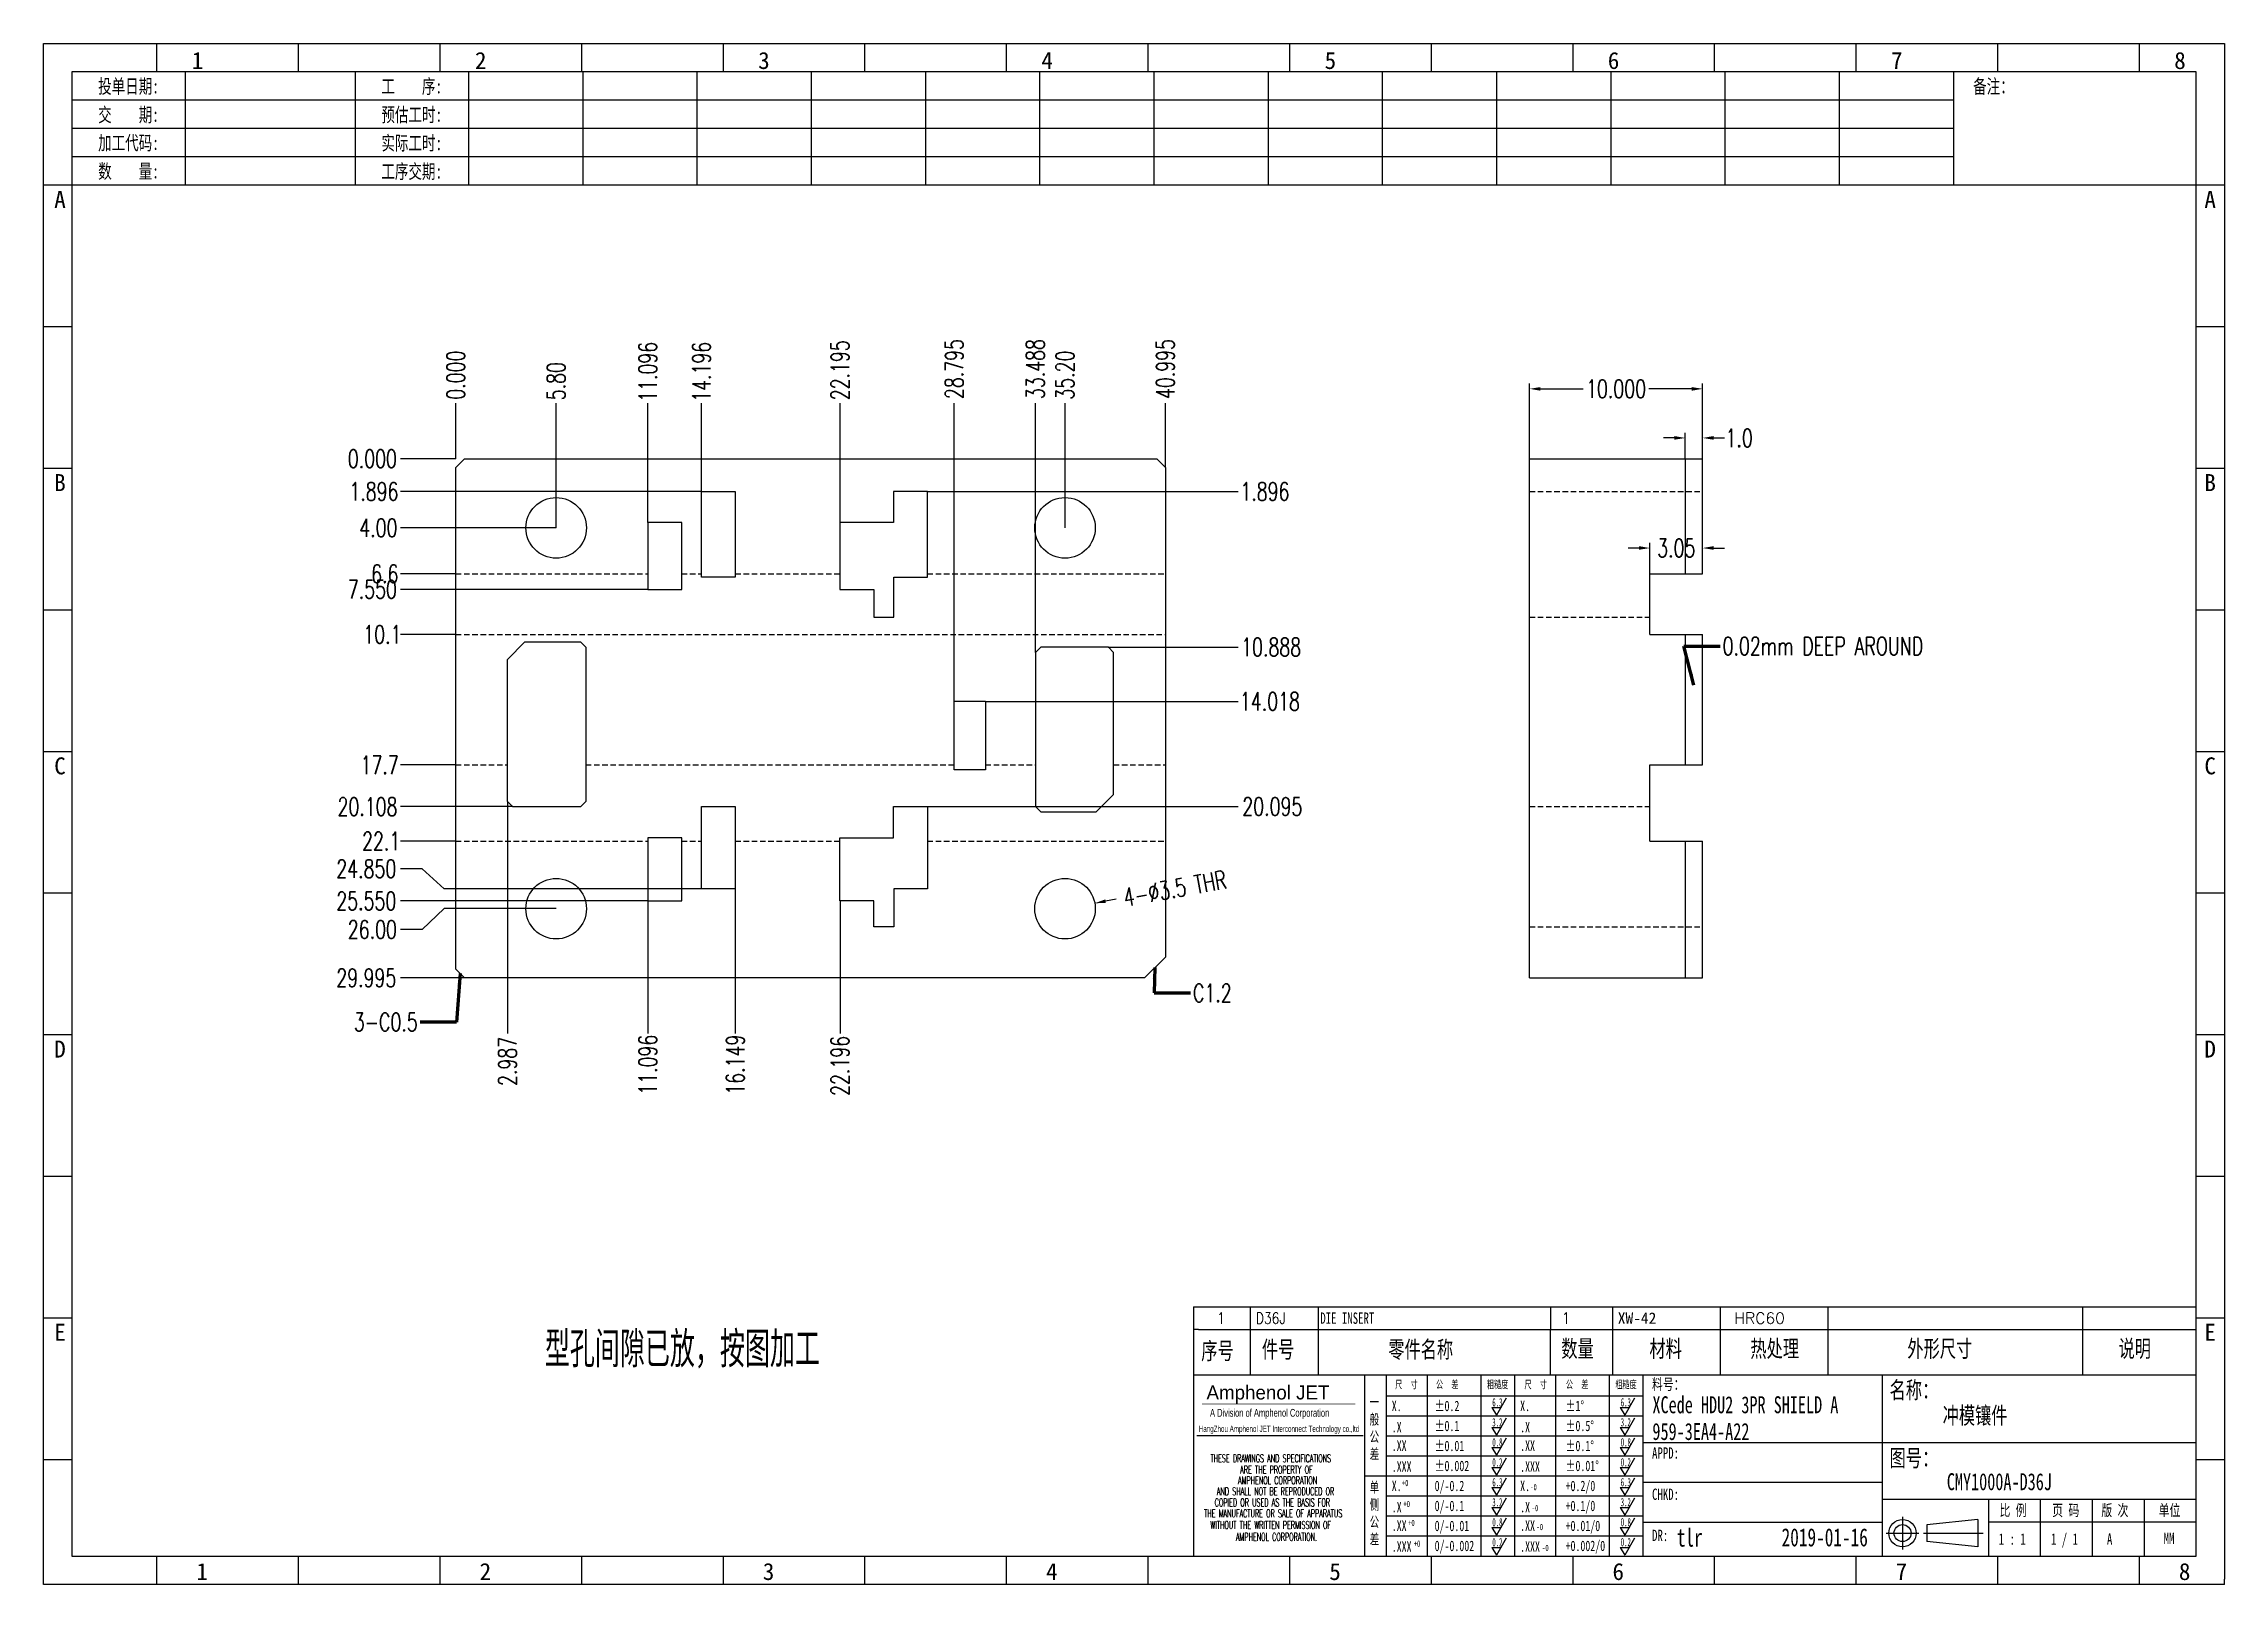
# Model space of a CAD drawing. Header units: millimetres. Extents: x -2852 to 5627, y -2271 to 1849.
# Drawn here: x -778.4 to -652.4, y -1017.1 to -928.1 of the extents above; entities that cross this region are included whole.
import ezdxf
from ezdxf.enums import TextEntityAlignment as Align

# ---------------------------------------------------------------- set-up
doc = ezdxf.new("R2010")
doc.units = ezdxf.units.MM
doc.header["$PDSIZE"] = 3
doc.linetypes.add('DASHED2', pattern=[9.525, 6.35, -3.175])
for name, color, linetype in [('1', 7, 'Continuous'), ('11', 4, 'DASHED2'), ('41', 1, 'Continuous')]:
    doc.layers.add(name, color=color, linetype=linetype)
doc.styles.add('CH', font='仿宋_GB2312_0.ttf')
doc.styles.add('jet01', font='simplex.shx', dxfattribs={"width": 0.7, "bigfont": 'hztxt.shx'})
doc.styles.add('jet02', font='simplex.shx', dxfattribs={"width": 0.7})
doc.styles.add('SIMPLEX', font='SIMPLEX')
doc.styles.get("Standard").update_dxf_attribs({"font": '仿宋_GB2312_0.ttf', "width": 0.7})
doc.styles.add('TEXTSTYLE_1', font='TRIUMB.TTF')
doc.styles.add('TEXTSTYLE_2', font='TRIUM.TTF')
doc.styles.add('tk', font='', dxfattribs={"width": 0.7})
doc.styles.add('tk 2', font='仿宋_GB2312_0.ttf', dxfattribs={"width": 0.65})
doc.styles.add('tk 4', font='simplex.shx', dxfattribs={"width": 0.65, "bigfont": 'bigfont.shx'})
doc.styles.get('tk').set_extended_font_data('NSimSun')
doc.dimstyles.new('jet02', dxfattribs={"dimtxt": 3.5, "dimasz": 2.1, "dimexe": 1, "dimexo": 0, "dimgap": 0.5, "dimtad": 0, "dimtoh": 1, "dimdec": 3, "dimzin": 9, "dimdsep": 46, "dimtxsty": 'jet02', "dimcen": 0, "dimclrt": 256, "dimazin": 2, "dimtfac": 1, "dimtdec": 3, "dimtofl": 0, "dimtmove": 0, "dimatfit": 1, "dimfxl": 0, "dimarcsym": 0})

msp = doc.modelspace()

# ---------------------------------------------------------------- texts
at = {"layer": '1', "ltscale": 0.05, "style": 'jet01', "width": 0.7}
msp.add_text('型孔间隙已放，按图加工', height=2.064003, dxfattribs=at).set_placement((-749.4102, -1004.5527))
at = {"layer": '41', "ltscale": 0.05, "char_height": 1.05, "style": 'jet02'}
for s, insert, attachment_point in [('0.02mm DEEP AROUND', (-681.36, -962.8848), 4), ('C1.2', (-711.9648, -982.9252), 4), ('3-C0.5', (-756.7582, -984.6072), 6)]:
    msp.add_mtext(s, dxfattribs=dict(at, insert=insert, attachment_point=attachment_point))

# ---------------------------------------------------------------- blocks, each defined once
blk = doc.blocks.new('A3-N')
at = {"layer": '1', "color": 1}
for p, q in [((0, 0), (0, 296.73)), ((0, 296.73), (420, 296.73)), ((21.82, 291.27), (21.82, 296.73)), ((49.09, 291.27), (49.09, 296.73)), ((76.36, 291.27), (76.36, 296.73)), ((103.64, 291.27), (103.64, 296.73)), ((103.64, 291.27), (103.64, 296.73)), ((103.64, 291.27), (103.64, 296.73)), ((130.91, 291.27), (130.91, 296.73)), ((158.18, 291.27), (158.18, 296.73)), ((185.45, 291.27), (185.45, 296.73)), ((212.73, 291.27), (212.73, 296.73)), ((240, 291.27), (240, 296.73)), ((267.27, 291.27), (267.27, 296.73)), ((294.55, 291.27), (294.55, 296.73)), ((321.82, 291.27), (321.82, 296.73)), ((349.09, 291.27), (349.09, 296.73)), ((376.36, 291.27), (376.36, 296.73)), ((403.64, 291.27), (403.64, 296.73)), ((420, 296.73), (420, 1)), ((5.45, 269.45), (0, 269.45)), ((420, 269.45), (414.55, 269.45)), ((5.45, 242.18), (0, 242.18)), ((420, 242.18), (414.55, 242.18)), ((5.45, 214.91), (0, 214.91)), ((420, 214.91), (414.55, 214.91)), ((5.45, 187.64), (0, 187.64)), ((420, 187.64), (414.55, 187.64)), ((5.45, 160.36), (0, 160.36)), ((420, 160.36), (414.55, 160.36)), ((5.45, 133.09), (0, 133.09)), ((420, 133.09), (414.55, 133.09)), ((5.45, 105.82), (0, 105.82)), ((420, 105.82), (414.55, 105.82)), ((5.45, 78.55), (0, 78.55)), ((420, 78.55), (414.55, 78.55)), ((5.45, 51.27), (0, 51.27)), ((420, 51.27), (414.55, 51.27)), ((222.45, 49.09), (221.45, 49.09)), ((221.45, 49.09), (221.45, 40.36)), ((222.45, 49.09), (414.55, 49.09)), ((232.36, 49.09), (232.36, 40.36)), ((245.45, 49.09), (245.45, 40.36)), ((290.18, 49.09), (290.18, 40.36)), ((302.18, 49.09), (302.18, 40.36)), ((322.91, 49.09), (322.91, 40.36)), ((343.64, 49.09), (343.64, 40.36)), ((392.73, 40.36), (392.73, 49.09)), ((258.55, 40.36), (258.55, 5.44)), ((266.45, 40.36), (266.45, 5.44)), ((276.78, 40.36), (276.78, 5.45)), ((291.18, 40.36), (291.18, 5.45)), ((301.51, 40.37), (301.51, 5.46)), ((308.01, 40.36), (308.01, 5.45)), ((354.09, 40.36), (354.09, 5.45)), ((308.01, 32.39), (258.55, 32.39)), ((308.01, 28.54), (258.55, 28.54)), ((414.55, 27.27), (308.01, 27.27)), ((5.45, 24), (0, 24)), ((308.01, 24.69), (258.55, 24.69)), ((420, 24), (414.55, 24)), ((308.01, 16.99), (258.55, 16.99)), ((354.09, 19.63), (308.01, 19.63)), ((308.01, 13.14), (258.55, 13.14)), ((414.55, 16.36), (354.09, 16.36)), ((374.55, 16.36), (374.55, 5.45)), ((384.55, 16.36), (384.55, 5.45)), ((394.55, 16.36), (394.55, 5.45)), ((404.55, 16.36), (404.55, 5.45)), ((308.01, 9.29), (258.55, 9.29)), ((308.01, 11.99), (354.09, 11.99)), ((372.51, 12.49), (362.69, 11.5)), ((362.69, 11.5), (362.69, 8.23)), ((372.51, 12.49), (372.51, 7.25)), ((414.55, 12), (374.55, 12)), ((21.82, 0), (21.82, 5.45)), ((49.09, 0), (49.09, 5.45)), ((76.36, 0), (76.36, 5.45)), ((103.64, 0), (103.64, 5.45)), ((130.91, 0), (130.91, 5.45)), ((158.18, 0), (158.18, 5.45)), ((185.45, 0), (185.45, 5.45)), ((212.73, 0), (212.73, 5.45)), ((240, 0), (240, 5.45)), ((267.27, 0), (267.27, 5.45)), ((294.55, 0), (294.55, 5.45)), ((321.82, 0), (321.82, 5.45)), ((349.09, 0), (349.09, 5.45)), ((372.51, 7.25), (362.69, 8.23)), ((376.36, 0), (376.36, 5.45)), ((403.64, 0), (403.64, 5.45)), ((1, 0), (0, 0)), ((420, 0), (1, 0)), ((420, 0), (420, 1))]:
    blk.add_line(p, q, dxfattribs=at)
at = {"layer": '1'}
for p, q in [((414.55, 278.18), (414.55, 284.73)), ((221.45, 40.36), (221.45, 5.45)), ((221.45, 40.36), (414.55, 40.36)), ((221.45, 40.36), (414.55, 40.36)), ((254.41, 40.36), (254.41, 5.45)), ((283.28, 40.36), (283.28, 5.45)), ((308.01, 36.24), (258.55, 36.24)), ((222.08, 28.67), (254.12, 28.67)), ((308.01, 20.84), (254.41, 20.84))]:
    blk.add_line(p, q, dxfattribs=at)
at = {"layer": '1', "color": 1, "ltscale": 0.05}
for p, q in [((278.93, 34.04), (279.79, 32.56)), ((278.93, 34.04), (280.65, 34.04)), ((281.68, 35.84), (279.79, 32.56)), ((303.66, 34.05), (304.52, 32.56)), ((303.66, 34.05), (305.38, 34.05)), ((306.41, 35.84), (304.52, 32.56)), ((278.93, 30.19), (279.79, 28.71)), ((278.93, 30.19), (280.65, 30.19)), ((281.68, 31.99), (279.79, 28.71)), ((303.66, 30.2), (305.38, 30.2)), ((303.66, 30.2), (304.52, 28.71)), ((306.41, 31.99), (304.52, 28.71)), ((278.93, 26.34), (279.79, 24.86)), ((278.93, 26.34), (280.65, 26.34)), ((281.68, 28.14), (279.79, 24.86)), ((303.66, 26.35), (304.52, 24.86)), ((303.66, 26.35), (305.38, 26.35)), ((306.41, 28.14), (304.52, 24.86)), ((278.93, 22.49), (280.65, 22.49)), ((278.93, 22.49), (279.79, 21.01)), ((281.68, 24.29), (279.79, 21.01)), ((303.66, 22.5), (305.38, 22.5)), ((303.66, 22.5), (304.52, 21.01)), ((306.41, 24.29), (304.52, 21.01)), ((278.93, 18.66), (279.79, 17.17)), ((278.93, 18.66), (280.65, 18.66)), ((281.68, 20.45), (279.79, 17.17)), ((303.66, 18.66), (304.52, 17.18)), ((303.66, 18.66), (305.38, 18.66)), ((306.41, 20.46), (304.52, 17.18)), ((278.93, 14.81), (280.65, 14.81)), ((278.93, 14.81), (279.79, 13.32)), ((281.68, 16.6), (279.79, 13.32)), ((281.68, 12.75), (279.79, 9.47)), ((303.66, 14.81), (305.38, 14.81)), ((303.66, 14.81), (304.52, 13.33)), ((306.41, 16.61), (304.52, 13.33)), ((306.41, 12.76), (304.52, 9.48)), ((278.93, 10.96), (279.79, 9.47)), ((278.93, 10.96), (280.65, 10.96)), ((281.68, 8.9), (279.79, 5.62)), ((303.66, 10.96), (304.52, 9.48)), ((303.66, 10.96), (305.38, 10.96)), ((306.41, 8.91), (304.52, 5.63)), ((278.93, 7.11), (279.79, 5.62)), ((278.93, 7.11), (280.65, 7.11)), ((303.66, 7.11), (305.38, 7.11)), ((303.66, 7.11), (304.52, 5.63))]:
    blk.add_line(p, q, dxfattribs=at)
at = {"layer": '1', "color": 1, "ltscale": 0.1}
for p, q in [((358.01, 13.02), (358.01, 6.71)), ((354.86, 9.87), (361.17, 9.87)), ((362.03, 9.87), (373.54, 9.87))]:
    blk.add_line(p, q, dxfattribs=at)
at = {"layer": '1'}
blk.add_lwpolyline([(221.45, 5.45), (414.55, 5.45), (414.55, 291.27), (5.45, 291.27), (5.45, 5.45), (414.55, 5.45)], dxfattribs=at)
at = {"layer": '1', "color": 7, "linetype": 'Continuous', "const_width": 0.123}
blk.add_lwpolyline([(223.11, 34.74), (252.6, 34.76)], dxfattribs=at)
at = {"layer": '1', "color": 1}
for radius in [2.62, 1.64]:
    blk.add_circle((358.01, 9.87), radius, dxfattribs=at)
at = {"layer": '41'}
for p, q in [((27.27, 291.27), (27.27, 269.45)), ((60, 291.27), (60, 269.45)), ((81.82, 291.27), (81.82, 269.45)), ((103.82, 291.27), (103.82, 269.45)), ((125.82, 291.27), (125.82, 269.45)), ((147.82, 291.27), (147.82, 269.45)), ((169.82, 291.27), (169.82, 269.45)), ((191.82, 291.27), (191.82, 269.45)), ((213.82, 291.27), (213.82, 269.45)), ((235.82, 291.27), (235.82, 269.45)), ((257.82, 291.27), (257.82, 269.45)), ((279.82, 291.27), (279.82, 269.45)), ((301.82, 291.27), (301.82, 269.45)), ((323.82, 291.27), (323.82, 269.45)), ((345.82, 291.27), (345.82, 269.45)), ((367.82, 291.27), (367.82, 269.45)), ((367.82, 285.82), (5.45, 285.82)), ((367.82, 280.36), (5.45, 280.36)), ((367.82, 274.91), (5.45, 274.91)), ((414.55, 269.45), (5.45, 269.45))]:
    blk.add_line(p, q, dxfattribs=at)
at = {"layer": '1', "color": 1}
for s, p in [('1', (29.64, 295.11)), ('2', (84.18, 295.11)), ('3', (138.73, 295.11)), ('4', (193.27, 295.11)), ('5', (247.82, 295.11)), ('6', (302.36, 295.11)), ('7', (356.91, 295.11)), ('8', (411.45, 295.11)), ('1', (30.53, 4.11)), ('2', (85.08, 4.11)), ('3', (139.62, 4.11)), ('4', (194.17, 4.11)), ('5', (248.72, 4.11)), ('6', (303.26, 4.11)), ('7', (357.81, 4.11)), ('8', (412.35, 4.11))]:
    blk.add_text(s, height=3.27, dxfattribs=at).set_placement(p, align=Align.TOP_CENTER)
at = {"layer": '1', "style": 'tk', "width": 0.7}
for s, p in [('投单日期:', (16.36, 288.55)), ('工    序:', (70.91, 288.55)), ('备注：', (375.51, 288.55)), ('交    期:', (16.36, 283.09)), ('预估工时:', (70.91, 283.09)), ('加工代码:', (16.36, 277.64)), ('实际工时:', (70.91, 277.64)), ('数    量:', (16.36, 272.18)), ('工序交期:', (70.91, 272.18))]:
    blk.add_text(s, height=2.727, dxfattribs=at).set_placement(p, align=Align.MIDDLE)
at = {"layer": '1', "color": 1}
for s, p in [('A', (2.04, 268.36)), ('B', (2.04, 213.82)), ('C', (2.04, 159.27)), ('D', (2.04, 104.73)), ('E', (2.04, 50.18))]:
    blk.add_text(s, height=3.27, dxfattribs=at).set_placement(p, align=Align.TOP_LEFT)
for s, p in [('A', (418.37, 268.36)), ('B', (418.37, 213.82)), ('C', (418.37, 159.27)), ('D', (418.37, 104.73)), ('E', (418.37, 50.18))]:
    blk.add_text(s, height=3.27, dxfattribs=at).set_placement(p, align=Align.TOP_RIGHT)
at = {"layer": '1', "color": 1, "style": 'tk 2', "width": 0.7}
for s, height, p in [('序号', 3.273, (222.96, 43.34)), ('件号', 3.273, (234.62, 43.61)), ('零件名称', 3.273, (258.97, 43.61)), ('数量', 3.273, (292.3, 43.78)), ('材料', 3.273, (309.27, 43.78)), ('热处理', 3.273, (328.71, 43.78)), ('外形尺寸', 3.273, (358.94, 43.78)), ('说明', 3.273, (399.61, 43.78)), ('料号：', 2.182, (309.77, 37.46)), ('名称：', 3.273, (355.52, 35.79)), ('图号：', 3.273, (355.52, 22.7)), ('比 例', 2.182, (376.69, 13.18)), ('页 码', 2.182, (386.85, 13.18)), ('版 次', 2.182, (396.31, 13.18)), ('单位', 2.182, (407.35, 13.18))]:
    blk.add_text(s, height=height, dxfattribs=at).set_placement(p)
at = {"layer": '1', "color": 7, "linetype": 'Continuous', "style": 'TEXTSTYLE_1'}
blk.add_text('Amphenol JET', height=2.7, dxfattribs=at).set_placement((223.96, 35.61))
at = {"layer": '1', "color": 7, "linetype": 'Continuous'}
for s, height, style, width, p in [('A Division of Amphenol Corporation', 1.5, 'TEXTSTYLE_2', 0.7, (224.64, 32.29)), ('HangZhou Amphenol JET Interconnect Technology co.,ltd ', 1.2, 'TEXTSTYLE_2', 0.6, (222.47, 29.36)), ('THESE DRAWINGS AND SPECIFICATIONS', 1.5, 'tk 4', 0.6, (224.73, 23.52)), ('ARE THE PROPERTY OF', 1.5, 'tk 4', 0.6, (230.45, 21.35)), ('AND SHALL NOT BE REPRODUCED OR', 1.5, 'tk 4', 0.6, (225.95, 17.17)), ('AMPHENOL CORPORATION', 1.5, 'tk 4', 0.6, (230.04, 19.27)), ('THE MANUFACTURE OR SALE OF APPARATUS', 1.5, 'tk 4', 0.6, (223.5, 12.92)), ('COPIED OR USED AS THE BASIS FOR', 1.5, 'tk 4', 0.6, (225.54, 15.02)), ('WITHOUT THE WRITTEN PERMISSION OF', 1.5, 'tk 4', 0.6, (224.73, 10.67)), ('AMPHENOL CORPORATION.', 1.5, 'tk 4', 0.6, (229.63, 8.4))]:
    blk.add_text(s, height=height, dxfattribs=dict(at, style=style, width=width)).set_placement(p)
at = {"layer": '1', "color": 1, "style": 'tk 2', "width": 0.7}
for s, p in [('X.', (259.64, 34.37)), ('%%P0.2', (267.9, 34.37)), ('X.', (284.37, 34.37)), ('%%P1%%D', (293.12, 34.37)), ('.X', (259.64, 30.28)), ('%%P0.1', (267.9, 30.52)), ('.X', (284.37, 30.28)), ('%%P0.5%%D', (293.12, 30.52)), ('.XX', (259.64, 26.71)), ('%%P0.01', (267.9, 26.67)), ('.XX', (284.37, 26.71)), ('%%P0.1%%D', (293.12, 26.67)), ('.XXX', (259.64, 22.68)), ('%%P0.002', (267.9, 22.82)), ('.XXX', (284.37, 22.68)), ('%%P0.01%%D', (293.12, 22.82)), ('X.', (259.64, 18.97)), ('0/-0.2', (267.9, 18.97)), ('X.', (284.37, 18.97)), ('+0.2/0', (293.12, 18.97)), ('.X', (259.64, 14.88)), ('0/-0.1', (267.9, 15.12)), ('.X', (284.37, 14.88)), ('+0.1/0', (293.12, 15.12)), ('.XX', (259.64, 11.31)), ('0/-0.01', (267.9, 11.27)), ('0/-0.002', (267.9, 7.42)), ('.XX', (284.37, 11.31)), ('+0.01/0', (293.12, 11.27)), ('+0.002/0', (293.12, 7.42)), ('.XXX', (259.64, 7.28)), ('.XXX', (284.37, 7.28))]:
    blk.add_text(s, height=2, dxfattribs=at).set_placement(p, align=Align.MIDDLE_LEFT)
at = {"layer": '1', "color": 1, "ltscale": 0.05, "style": 'tk 2', "width": 0.5}
for s, p in [('6.3', (279.01, 34.26)), ('6.3', (303.74, 34.27)), ('3.2', (279.01, 30.41)), ('3.2', (303.74, 30.42)), ('0.8', (279.01, 26.56)), ('0.8', (303.74, 26.57)), ('0.2', (279.01, 22.71)), ('0.2', (303.74, 22.72)), ('6.3', (279.01, 18.87)), ('6.3', (303.74, 18.88)), ('3.2', (279.01, 15.02)), ('0.8', (279.01, 11.17)), ('3.2', (303.74, 15.03)), ('0.8', (303.74, 11.18)), ('0.2', (279.01, 7.32)), ('0.2', (303.74, 7.33))]:
    blk.add_text(s, height=1.6, dxfattribs=at).set_placement(p)
at = {"layer": '1', "style": 'tk 2', "width": 0.7}
for s, p in [('APPD:', (309.77, 24.21)), ('CHKD:', (309.77, 16.27)), ('DR:', (309.77, 8.35))]:
    blk.add_text(s, height=2.182, dxfattribs=at).set_placement(p)
at = {"layer": '1', "color": 7, "style": 'tk 2', "width": 0.7}
blk.add_text('MM', height=2.182, dxfattribs=at).set_placement((408.31, 7.75))
at = {"layer": '1', "color": 1, "ltscale": 0.05, "char_height": 1.5, "width": 6.3627, "attachment_point": 1, "style": 'tk 2'}
for s, insert in [('尺  寸', (260.31, 39.25)), ('公  差', (268.17, 39.25)), ('粗糙度', (277.98, 39.25)), ('尺  寸', (285.2, 39.25)), ('公  差', (293.18, 39.25)), ('粗糙度', (302.71, 39.26))]:
    blk.add_mtext(s, dxfattribs=dict(at, insert=insert))
at = {"layer": '1', "ltscale": 0.05, "char_height": 2, "width": 2.5195, "attachment_point": 1, "style": 'tk 2'}
for s, insert in [('一般公差', (255.39, 36.11)), ('单侧公差', (255.39, 19.71))]:
    blk.add_mtext(s, dxfattribs=dict(at, insert=insert))
at = {"layer": '1', "color": 1, "ltscale": 0.05, "char_height": 1.2, "width": 5.1396, "attachment_point": 1, "line_spacing_factor": 0.8, "style": 'tk 2'}
for s, insert in [('+0', (261.58, 20.13)), ('-0', (286.31, 19.33)), ('+0', (261.88, 16.09)), ('-0', (286.61, 15.29)), ('+0', (262.79, 12.45)), ('+0', (263.87, 8.44)), ('-0', (287.51, 11.65)), ('-0', (288.59, 7.64))]:
    blk.add_mtext(s, dxfattribs=dict(at, insert=insert))
at = {"layer": '1', "style": 'tk 2', "width": 0.7}
for tag, p in [('PATR-NO1', (309.84, 32.96)), ('TITLE', (365.74, 30.9)), ('PATR-NO2', (309.84, 27.81)), ('DWG-NO:', (366.54, 18.14))]:
    blk.add_attdef(tag, p, '', height=3.27, dxfattribs=at)
at = {"layer": '1', "color": 1, "style": 'tk 2', "width": 0.7}
for tag, p in [('DRAW', (314.55, 7.27)), ('DATE', (334.72, 7.32))]:
    blk.add_attdef(tag, p, '', height=3.49, dxfattribs=at)
at = {"layer": '1', "style": 'tk 2', "width": 0.7}
for tag, p in [('SCALE', (376.55, 8.73)), ('SHEET', (386.6, 8.72)), ('REV', (397.38, 8.73))]:
    blk.add_attdef(tag, text='', height=2.18, dxfattribs=at).set_placement(p, align=Align.MIDDLE_LEFT)
blk = doc.blocks.new('FB3')
at = {"layer": '1', "color": 1}
for p, q in [((0, 4.36), (193.09, 4.36)), ((0, 4.36), (0, 0)), ((10.91, 4.36), (10.91, 0)), ((24, 4.36), (24, 0)), ((68.73, 4.36), (68.73, 0)), ((80.73, 4.36), (80.73, 0)), ((101.45, 4.36), (101.45, 0)), ((122.18, 4.36), (122.18, 0)), ((171.27, 0), (171.27, 4.36))]:
    blk.add_line(p, q, dxfattribs=at)
at = {"layer": '1'}
for tag, style, p in [('ITEM', 'SIMPLEX', (4.36, 2.18)), ('PARTNO', 'SIMPLEX', (12, 2.18)), ('QTY', 'SIMPLEX', (74.18, 2.18)), ('MATL', 'CH', (81.72, 2.18)), ('FINISH', 'SIMPLEX', (104.17, 2.18)), ('SPEC', 'SIMPLEX', (130.91, 2.18)), ('REMARK', 'SIMPLEX', (174.06, 2.18))]:
    blk.add_attdef(tag, text='', height=2.18, dxfattribs=dict(at, style=style)).set_placement(p, align=Align.MIDDLE_LEFT)
at = {"layer": '1', "style": 'tk', "width": 0.7}
blk.add_attdef('DIE', text='', height=2.18, dxfattribs=at).set_placement((24.43, 2.18), align=Align.MIDDLE_LEFT)
blk = doc.blocks.new('*D2708')
at = {"layer": '41', "ltscale": 0.05}
blk.add_line((160.65, -3404.49), (157.45, -3404.49), dxfattribs=at)
at = {"layer": 'Defpoints', "color": 0, "ltscale": 0.05}
for p in [(157.45, -3404.49), (160.65, -3404.49), (160.65, -3404.49)]:
    blk.add_point(p, dxfattribs=at)
at = {"layer": '41', "ltscale": 0.05, "insert": (155.83, -3404.49), "char_height": 1.05, "attachment_point": 5, "style": 'jet02'}
blk.add_mtext('0.000', dxfattribs=at)
blk = doc.blocks.new('*D2709')
at = {"layer": '41', "ltscale": 0.05}
blk.add_line((161.15, -3434.48), (157.45, -3434.48), dxfattribs=at)
at = {"layer": 'Defpoints', "color": 0, "ltscale": 0.05}
for p in [(160.65, -3404.49), (157.45, -3434.48), (161.15, -3434.48)]:
    blk.add_point(p, dxfattribs=at)
at = {"layer": '41', "ltscale": 0.05, "insert": (155.48, -3434.48), "char_height": 1.05, "attachment_point": 5, "style": 'jet02'}
blk.add_mtext('29.995', dxfattribs=at)
blk = doc.blocks.new('*D2710')
at = {"layer": '41', "ltscale": 0.05}
for p, q in [((159.97, -3430.48), (158.71, -3431.69)), ((166.45, -3430.48), (159.97, -3430.48)), ((158.71, -3431.69), (157.45, -3431.69))]:
    blk.add_line(p, q, dxfattribs=at)
at = {"layer": 'Defpoints', "color": 0, "ltscale": 0.05}
for p in [(160.65, -3404.49), (166.45, -3430.48), (157.45, -3431.69)]:
    blk.add_point(p, dxfattribs=at)
at = {"layer": '41', "ltscale": 0.05, "insert": (155.83, -3431.69), "char_height": 1.05, "attachment_point": 5, "style": 'jet02'}
blk.add_mtext('26.00', dxfattribs=at)
blk = doc.blocks.new('*D2711')
at = {"layer": '41', "ltscale": 0.05}
blk.add_line((160.65, -3426.58), (157.45, -3426.58), dxfattribs=at)
at = {"layer": 'Defpoints', "color": 0, "ltscale": 0.05}
for p in [(160.65, -3404.49), (157.45, -3426.58), (160.65, -3426.58)]:
    blk.add_point(p, dxfattribs=at)
at = {"layer": '41', "ltscale": 0.05, "insert": (156.34, -3426.58), "char_height": 1.05, "attachment_point": 5, "style": 'jet02'}
blk.add_mtext('22.1', dxfattribs=at)
blk = doc.blocks.new('*D2712')
at = {"layer": '41', "ltscale": 0.05}
blk.add_line((160.65, -3422.18), (157.45, -3422.18), dxfattribs=at)
at = {"layer": 'Defpoints', "color": 0, "ltscale": 0.05}
for p in [(160.65, -3404.49), (157.45, -3422.18), (160.65, -3422.18)]:
    blk.add_point(p, dxfattribs=at)
at = {"layer": '41', "ltscale": 0.05, "insert": (156.25, -3422.18), "char_height": 1.05, "attachment_point": 5, "style": 'jet02'}
blk.add_mtext('17.7', dxfattribs=at)
blk = doc.blocks.new('*D2713')
at = {"layer": '41', "ltscale": 0.05}
blk.add_line((160.65, -3414.64), (157.45, -3414.64), dxfattribs=at)
at = {"layer": 'Defpoints', "color": 0, "ltscale": 0.05}
for p in [(160.65, -3404.49), (157.45, -3414.64), (160.65, -3414.64)]:
    blk.add_point(p, dxfattribs=at)
at = {"layer": '41', "ltscale": 0.05, "insert": (156.41, -3414.64), "char_height": 1.05, "attachment_point": 5, "style": 'jet02'}
blk.add_mtext('10.1', dxfattribs=at)
blk = doc.blocks.new('*D2714')
at = {"layer": '41', "ltscale": 0.05}
blk.add_line((160.65, -3411.14), (157.45, -3411.14), dxfattribs=at)
at = {"layer": 'Defpoints', "color": 0, "ltscale": 0.05}
for p in [(160.65, -3404.49), (157.45, -3411.14), (160.65, -3411.14)]:
    blk.add_point(p, dxfattribs=at)
at = {"layer": '41', "ltscale": 0.05, "insert": (156.55, -3411.14), "char_height": 1.05, "attachment_point": 5, "style": 'jet02'}
blk.add_mtext('6.6', dxfattribs=at)
blk = doc.blocks.new('*D2715')
at = {"layer": '41', "ltscale": 0.05}
blk.add_line((166.45, -3408.48), (157.45, -3408.48), dxfattribs=at)
at = {"layer": 'Defpoints', "color": 0, "ltscale": 0.05}
for p in [(160.65, -3404.49), (157.45, -3408.48), (166.45, -3408.48)]:
    blk.add_point(p, dxfattribs=at)
at = {"layer": '41', "ltscale": 0.05, "insert": (156.18, -3408.48), "char_height": 1.05, "attachment_point": 5, "style": 'jet02'}
blk.add_mtext('4.00', dxfattribs=at)
blk = doc.blocks.new('*D2716')
at = {"layer": '41', "ltscale": 0.05}
blk.add_line((160.65, -3404.49), (160.65, -3401.28), dxfattribs=at)
at = {"layer": 'Defpoints', "color": 0, "ltscale": 0.05}
for p in [(160.65, -3401.28), (160.65, -3404.49), (160.65, -3404.49)]:
    blk.add_point(p, dxfattribs=at)
at = {"layer": '41', "ltscale": 0.05, "insert": (160.65, -3399.66), "char_height": 1.05, "attachment_point": 5, "rotation": 90, "style": 'jet02'}
blk.add_mtext('0.000', dxfattribs=at)
blk = doc.blocks.new('*D2717')
at = {"layer": '41', "ltscale": 0.05}
blk.add_line((166.45, -3408.48), (166.45, -3401.28), dxfattribs=at)
at = {"layer": 'Defpoints', "color": 0, "ltscale": 0.05}
for p in [(166.45, -3401.28), (160.65, -3404.49), (166.45, -3408.48)]:
    blk.add_point(p, dxfattribs=at)
at = {"layer": '41', "ltscale": 0.05, "insert": (166.45, -3400.01), "char_height": 1.05, "attachment_point": 5, "rotation": 90, "style": 'jet02'}
blk.add_mtext('5.80', dxfattribs=at)
blk = doc.blocks.new('*D2718')
at = {"layer": '41', "ltscale": 0.05}
blk.add_line((171.75, -3408.18), (171.75, -3401.28), dxfattribs=at)
at = {"layer": 'Defpoints', "color": 0, "ltscale": 0.05}
for p in [(171.75, -3401.28), (160.65, -3404.49), (171.75, -3408.18)]:
    blk.add_point(p, dxfattribs=at)
at = {"layer": '41', "ltscale": 0.05, "insert": (171.75, -3399.47), "char_height": 1.05, "attachment_point": 5, "rotation": 90, "style": 'jet02'}
blk.add_mtext('11.096', dxfattribs=at)
blk = doc.blocks.new('*D2719')
at = {"layer": '41', "ltscale": 0.05}
blk.add_line((195.85, -3408.48), (195.85, -3401.28), dxfattribs=at)
at = {"layer": 'Defpoints', "color": 0, "ltscale": 0.05}
for p in [(195.85, -3401.28), (160.65, -3404.49), (195.85, -3408.48)]:
    blk.add_point(p, dxfattribs=at)
at = {"layer": '41', "ltscale": 0.05, "insert": (195.85, -3399.66), "char_height": 1.05, "attachment_point": 5, "rotation": 90, "style": 'jet02'}
blk.add_mtext('35.20', dxfattribs=at)
blk = doc.blocks.new('*D2720')
at = {"layer": '41', "ltscale": 0.05}
blk.add_line((201.65, -3404.99), (201.65, -3401.28), dxfattribs=at)
at = {"layer": 'Defpoints', "color": 0, "ltscale": 0.05}
for p in [(201.65, -3401.28), (160.65, -3404.49), (201.65, -3404.99)]:
    blk.add_point(p, dxfattribs=at)
at = {"layer": '41', "ltscale": 0.05, "insert": (201.65, -3399.31), "char_height": 1.05, "attachment_point": 5, "rotation": 90, "style": 'jet02'}
blk.add_mtext('40.995', dxfattribs=at)
blk = doc.blocks.new('*D2721')
at = {"layer": '41', "ltscale": 0.05}
blk.add_line((163.64, -3424.29), (163.64, -3437.69), dxfattribs=at)
at = {"layer": 'Defpoints', "color": 0, "ltscale": 0.05}
for p in [(160.65, -3404.49), (163.64, -3424.29), (163.64, -3437.69)]:
    blk.add_point(p, dxfattribs=at)
at = {"layer": '41', "ltscale": 0.05, "insert": (163.64, -3439.31), "char_height": 1.05, "attachment_point": 5, "rotation": 90, "style": 'jet02'}
blk.add_mtext('2.987', dxfattribs=at)
blk = doc.blocks.new('*D2722')
at = {"layer": '41', "ltscale": 0.05}
blk.add_line((174.85, -3406.38), (174.85, -3401.28), dxfattribs=at)
at = {"layer": 'Defpoints', "color": 0, "ltscale": 0.05}
for p in [(174.85, -3401.28), (160.65, -3404.49), (174.85, -3406.38)]:
    blk.add_point(p, dxfattribs=at)
at = {"layer": '41', "ltscale": 0.05, "insert": (174.85, -3399.47), "char_height": 1.05, "attachment_point": 5, "rotation": 90, "style": 'jet02'}
blk.add_mtext('14.196', dxfattribs=at)
blk = doc.blocks.new('*D2723')
at = {"layer": '41', "ltscale": 0.05}
blk.add_line((182.85, -3408.18), (182.85, -3401.28), dxfattribs=at)
at = {"layer": 'Defpoints', "color": 0, "ltscale": 0.05}
for p in [(182.85, -3401.28), (160.65, -3404.49), (182.85, -3408.18)]:
    blk.add_point(p, dxfattribs=at)
at = {"layer": '41', "ltscale": 0.05, "insert": (182.85, -3399.38), "char_height": 1.05, "attachment_point": 5, "rotation": 90, "style": 'jet02'}
blk.add_mtext('22.195', dxfattribs=at)
blk = doc.blocks.new('*D2724')
at = {"layer": '41', "ltscale": 0.05}
blk.add_line((189.45, -3418.51), (189.45, -3401.28), dxfattribs=at)
at = {"layer": 'Defpoints', "color": 0, "ltscale": 0.05}
for p in [(189.45, -3401.28), (160.65, -3404.49), (189.45, -3418.51)]:
    blk.add_point(p, dxfattribs=at)
at = {"layer": '41', "ltscale": 0.05, "insert": (189.45, -3399.31), "char_height": 1.05, "attachment_point": 5, "rotation": 90, "style": 'jet02'}
blk.add_mtext('28.795', dxfattribs=at)
blk = doc.blocks.new('*D2725')
at = {"layer": '41', "ltscale": 0.05}
blk.add_line((194.14, -3415.68), (194.14, -3401.28), dxfattribs=at)
at = {"layer": 'Defpoints', "color": 0, "ltscale": 0.05}
for p in [(194.14, -3401.28), (160.65, -3404.49), (194.14, -3415.68)]:
    blk.add_point(p, dxfattribs=at)
at = {"layer": '41', "ltscale": 0.05, "insert": (194.14, -3399.31), "char_height": 1.05, "attachment_point": 5, "rotation": 90, "style": 'jet02'}
blk.add_mtext('33.488', dxfattribs=at)
blk = doc.blocks.new('*D2726')
at = {"layer": '41', "ltscale": 0.05}
blk.add_line((171.75, -3430.04), (171.75, -3437.69), dxfattribs=at)
at = {"layer": 'Defpoints', "color": 0, "ltscale": 0.05}
for p in [(160.65, -3404.49), (171.75, -3430.04), (171.75, -3437.69)]:
    blk.add_point(p, dxfattribs=at)
at = {"layer": '41', "ltscale": 0.05, "insert": (171.75, -3439.5), "char_height": 1.05, "attachment_point": 5, "rotation": 90, "style": 'jet02'}
blk.add_mtext('11.096', dxfattribs=at)
blk = doc.blocks.new('*D2727')
at = {"layer": '41', "ltscale": 0.05}
blk.add_line((176.8, -3429.34), (176.8, -3437.69), dxfattribs=at)
at = {"layer": 'Defpoints', "color": 0, "ltscale": 0.05}
for p in [(160.65, -3404.49), (176.8, -3429.34), (176.8, -3437.69)]:
    blk.add_point(p, dxfattribs=at)
at = {"layer": '41', "ltscale": 0.05, "insert": (176.8, -3439.5), "char_height": 1.05, "attachment_point": 5, "rotation": 90, "style": 'jet02'}
blk.add_mtext('16.149', dxfattribs=at)
blk = doc.blocks.new('*D2728')
at = {"layer": '41', "ltscale": 0.05}
blk.add_line((182.85, -3430.04), (182.85, -3437.69), dxfattribs=at)
at = {"layer": 'Defpoints', "color": 0, "ltscale": 0.05}
for p in [(160.65, -3404.49), (182.85, -3430.04), (182.85, -3437.69)]:
    blk.add_point(p, dxfattribs=at)
at = {"layer": '41', "ltscale": 0.05, "insert": (182.85, -3439.57), "char_height": 1.05, "attachment_point": 5, "rotation": 90, "style": 'jet02'}
blk.add_mtext('22.196', dxfattribs=at)
blk = doc.blocks.new('*D2729')
at = {"layer": '41', "ltscale": 0.05}
blk.add_line((174.85, -3406.38), (157.45, -3406.38), dxfattribs=at)
at = {"layer": 'Defpoints', "color": 0, "ltscale": 0.05}
for p in [(160.65, -3404.49), (157.45, -3406.38), (174.85, -3406.38)]:
    blk.add_point(p, dxfattribs=at)
at = {"layer": '41', "ltscale": 0.05, "insert": (155.92, -3406.38), "char_height": 1.05, "attachment_point": 5, "style": 'jet02'}
blk.add_mtext('1.896', dxfattribs=at)
blk = doc.blocks.new('*D2730')
at = {"layer": '41', "ltscale": 0.05}
blk.add_line((171.75, -3412.04), (157.45, -3412.04), dxfattribs=at)
at = {"layer": 'Defpoints', "color": 0, "ltscale": 0.05}
for p in [(160.65, -3404.49), (157.45, -3412.04), (171.75, -3412.04)]:
    blk.add_point(p, dxfattribs=at)
at = {"layer": '41', "ltscale": 0.05, "insert": (155.83, -3412.04), "char_height": 1.05, "attachment_point": 5, "style": 'jet02'}
blk.add_mtext('7.550', dxfattribs=at)
blk = doc.blocks.new('*D2731')
at = {"layer": '41', "ltscale": 0.05}
blk.add_line((163.95, -3424.59), (157.45, -3424.59), dxfattribs=at)
at = {"layer": 'Defpoints', "color": 0, "ltscale": 0.05}
for p in [(160.65, -3404.49), (157.45, -3424.59), (163.95, -3424.59)]:
    blk.add_point(p, dxfattribs=at)
at = {"layer": '41', "ltscale": 0.05, "insert": (155.55, -3424.59), "char_height": 1.05, "attachment_point": 5, "style": 'jet02'}
blk.add_mtext('20.108', dxfattribs=at)
blk = doc.blocks.new('*D2732')
at = {"layer": '41', "ltscale": 0.05}
blk.add_line((171.75, -3430.04), (157.45, -3430.04), dxfattribs=at)
at = {"layer": 'Defpoints', "color": 0, "ltscale": 0.05}
for p in [(160.65, -3404.49), (157.45, -3430.04), (171.75, -3430.04)]:
    blk.add_point(p, dxfattribs=at)
at = {"layer": '41', "ltscale": 0.05, "insert": (155.48, -3430.04), "char_height": 1.05, "attachment_point": 5, "style": 'jet02'}
blk.add_mtext('25.550', dxfattribs=at)
blk = doc.blocks.new('*D2733')
at = {"layer": '41', "ltscale": 0.05}
for p, q in [((158.71, -3428.18), (157.45, -3428.18)), ((159.97, -3429.34), (158.71, -3428.18)), ((174.85, -3429.34), (159.97, -3429.34))]:
    blk.add_line(p, q, dxfattribs=at)
at = {"layer": 'Defpoints', "color": 0, "ltscale": 0.05}
for p in [(160.65, -3404.49), (157.45, -3428.18), (174.85, -3429.34)]:
    blk.add_point(p, dxfattribs=at)
at = {"layer": '41', "ltscale": 0.05, "insert": (155.48, -3428.18), "char_height": 1.05, "attachment_point": 5, "style": 'jet02'}
blk.add_mtext('24.850', dxfattribs=at)
blk = doc.blocks.new('*D2734')
at = {"layer": '41', "ltscale": 0.05}
blk.add_line((187.9, -3424.58), (205.86, -3424.58), dxfattribs=at)
at = {"layer": 'Defpoints', "color": 0, "ltscale": 0.05}
for p in [(160.65, -3404.49), (187.9, -3424.58), (205.86, -3424.58)]:
    blk.add_point(p, dxfattribs=at)
at = {"layer": '41', "ltscale": 0.05, "insert": (207.83, -3424.58), "char_height": 1.05, "attachment_point": 5, "style": 'jet02'}
blk.add_mtext('20.095', dxfattribs=at)
blk = doc.blocks.new('*D2735')
at = {"layer": '41', "ltscale": 0.05}
blk.add_line((191.25, -3418.51), (205.86, -3418.51), dxfattribs=at)
at = {"layer": 'Defpoints', "color": 0, "ltscale": 0.05}
for p in [(160.65, -3404.49), (191.25, -3418.51), (205.86, -3418.51)]:
    blk.add_point(p, dxfattribs=at)
at = {"layer": '41', "ltscale": 0.05, "insert": (207.69, -3418.51), "char_height": 1.05, "attachment_point": 5, "style": 'jet02'}
blk.add_mtext('14.018', dxfattribs=at)
blk = doc.blocks.new('*D2736')
at = {"layer": '41', "ltscale": 0.05}
blk.add_line((187.9, -3406.38), (205.86, -3406.38), dxfattribs=at)
at = {"layer": 'Defpoints', "color": 0, "ltscale": 0.05}
for p in [(160.65, -3404.49), (187.9, -3406.38), (205.86, -3406.38)]:
    blk.add_point(p, dxfattribs=at)
at = {"layer": '41', "ltscale": 0.05, "insert": (207.4, -3406.38), "char_height": 1.05, "attachment_point": 5, "style": 'jet02'}
blk.add_mtext('1.896', dxfattribs=at)
blk = doc.blocks.new('*D2737')
at = {"layer": '41', "ltscale": 0.05}
blk.add_line((198.35, -3415.37), (205.86, -3415.37), dxfattribs=at)
at = {"layer": 'Defpoints', "color": 0, "ltscale": 0.05}
for p in [(160.65, -3404.49), (198.35, -3415.37), (205.86, -3415.37)]:
    blk.add_point(p, dxfattribs=at)
at = {"layer": '41', "ltscale": 0.05, "insert": (207.76, -3415.37), "char_height": 1.05, "attachment_point": 5, "style": 'jet02'}
blk.add_mtext('10.888', dxfattribs=at)
blk = doc.blocks.new('*D2738')
at = {"layer": '41', "ltscale": 0.05}
blk.add_line((198.81, -3429.94), (198.19, -3430.06), dxfattribs=at)
blk.add_solid([(198.17, -3429.95), (198.21, -3430.16), (197.57, -3430.17)], dxfattribs=at)
at = {"layer": 'Defpoints', "color": 0, "ltscale": 0.05}
for p in [(194.13, -3430.8), (197.57, -3430.17)]:
    blk.add_point(p, dxfattribs=at)
at = {"layer": '41', "ltscale": 0.05, "insert": (202.2, -3429.32), "char_height": 1.05, "attachment_point": 5, "rotation": 10.3619, "style": 'jet02'}
blk.add_mtext('4-∅3.5{\\C1; THR}', dxfattribs=at)
blk = doc.blocks.new('*D2739')
at = {"layer": '41', "ltscale": 0.05}
for p, q in [((222.69, -3404.49), (222.69, -3400.15)), ((223.32, -3400.45), (225.79, -3400.45)), ((232.06, -3400.45), (229.59, -3400.45)), ((232.69, -3404.49), (232.69, -3400.15))]:
    blk.add_line(p, q, dxfattribs=at)
for points in [[(223.32, -3400.35), (223.32, -3400.56), (222.69, -3400.45)], [(232.06, -3400.35), (232.06, -3400.56), (232.69, -3400.45)]]:
    blk.add_solid(points, dxfattribs=at)
at = {"layer": 'Defpoints', "color": 0, "ltscale": 0.05}
for p in [(222.69, -3400.45), (222.69, -3404.49), (232.69, -3404.49)]:
    blk.add_point(p, dxfattribs=at)
at = {"layer": '41', "ltscale": 0.05, "insert": (227.69, -3400.45), "char_height": 1.05, "attachment_point": 5, "style": 'jet02'}
blk.add_mtext('10.000', dxfattribs=at)
blk = doc.blocks.new('*D2740')
at = {"layer": '41', "ltscale": 0.05}
for p, q in [((231.69, -3404.49), (231.69, -3402.99)), ((232.69, -3404.49), (232.69, -3402.99)), ((231.06, -3403.29), (230.43, -3403.29)), ((233.32, -3403.29), (233.95, -3403.29))]:
    blk.add_line(p, q, dxfattribs=at)
for points in [[(231.06, -3403.18), (231.06, -3403.39), (231.69, -3403.29)], [(233.32, -3403.18), (233.32, -3403.39), (232.69, -3403.29)]]:
    blk.add_solid(points, dxfattribs=at)
at = {"layer": 'Defpoints', "color": 0, "ltscale": 0.05}
for p in [(231.69, -3404.49), (232.69, -3403.29), (232.69, -3404.49)]:
    blk.add_point(p, dxfattribs=at)
at = {"layer": '41', "ltscale": 0.05, "insert": (234.8, -3403.29), "char_height": 1.05, "attachment_point": 5, "style": 'jet02'}
blk.add_mtext('1.0', dxfattribs=at)
blk = doc.blocks.new('*D2741')
at = {"layer": '41', "ltscale": 0.05}
for p, q in [((229.64, -3411.14), (229.64, -3409.35)), ((232.69, -3411.14), (232.69, -3409.35)), ((229.01, -3409.65), (228.38, -3409.65)), ((233.32, -3409.65), (233.95, -3409.65))]:
    blk.add_line(p, q, dxfattribs=at)
for points in [[(229.01, -3409.54), (229.01, -3409.75), (229.64, -3409.65)], [(233.32, -3409.54), (233.32, -3409.75), (232.69, -3409.65)]]:
    blk.add_solid(points, dxfattribs=at)
at = {"layer": 'Defpoints', "color": 0, "ltscale": 0.05}
for p in [(232.69, -3409.65), (229.64, -3411.14), (232.69, -3411.14)]:
    blk.add_point(p, dxfattribs=at)
at = {"layer": '41', "ltscale": 0.05, "insert": (231.17, -3409.65), "char_height": 1.05, "attachment_point": 5, "style": 'jet02'}
blk.add_mtext('3.05', dxfattribs=at)

# ---------------------------------------------------------------- dimensions: what is measured, and where the dimension line sits
at = {"layer": '41', "ltscale": 0.05}
for feature_location, offset, dtype, origin, override, picture, middle, set_off in [((-713.5598, -952.5577), (0, 3.7046), 1, (-754.5548, -952.0577), {"dimscale": 0.3, "dimtoh": 0, "dimzin": 1, "dimclrd": 256, "dimclre": 256, "dimadec": 3, "dimazin": 0, "dimatfit": 3, "dimlwd": 65535, "dimlwe": 65535}, '*D2720', (-713.5598, -946.883), (-915.2077, 2452.4298)), ((-725.7593055976, -966.0752156465), (0, 17.2221687631), 1, (-754.5548055976, -952.0576601019), {"dimscale": 0.3, "dimtoh": 0, "dimzin": 1, "dimclrd": 256, "dimclre": 256, "dimadec": 3, "dimazin": 0, "dimatfit": 3, "dimlwd": 65535, "dimlwe": 65535}, '*D2724', (-725.7593055976, -946.8830468834), (-915.2077048823, 2452.4298167741)), ((-721.0673055976, -963.2510179663), (0, 14.3979710829), 1, (-754.5548055976, -952.0576601019), {"dimscale": 0.3, "dimtoh": 0, "dimzin": 1, "dimclrd": 256, "dimclre": 256, "dimadec": 3, "dimazin": 0, "dimatfit": 3, "dimlwd": 65535, "dimlwe": 65535}, '*D2725', (-721.0673055976, -946.8830468834), (-915.2077048823, 2452.4298167741)), ((-732.3593055976, -955.7531601019), (0, 6.9001132185), 1, (-754.5548055976, -952.0576601019), {"dimscale": 0.3, "dimtoh": 0, "dimzin": 1, "dimclrd": 256, "dimclre": 256, "dimadec": 3, "dimazin": 0, "dimatfit": 3, "dimlwd": 65535, "dimlwe": 65535}, '*D2723', (-732.3593055976, -946.9530468834), (-915.2077048823, 2452.4298167741)), ((-743.4593055976, -955.7531601019), (0, 6.9001132185), 1, (-754.5548055976, -952.0576601019), {"dimscale": 0.3, "dimtoh": 0, "dimzin": 1, "dimclrd": 256, "dimclre": 256, "dimadec": 3, "dimazin": 0, "dimatfit": 3, "dimlwd": 65535, "dimlwe": 65535}, '*D2718', (-743.4593055976, -947.0405468834), (-915.2077048823, 2452.4298167741)), ((-740.3593055976, -953.9531601019), (0, 5.1001132185), 1, (-754.5548055976, -952.0576601019), {"dimscale": 0.3, "dimtoh": 0, "dimzin": 1, "dimclrd": 256, "dimclre": 256, "dimadec": 3, "dimazin": 0, "dimatfit": 3, "dimlwd": 65535, "dimlwe": 65535}, '*D2722', (-740.3593055976, -947.0405468834), (-915.2077048823, 2452.4298167741)), ((-754.5548055976, -952.0576601019), (0, 3.2046132185), 1, (-754.5548055976, -952.0576601019), {"dimscale": 0.3, "dimtoh": 0, "dimzin": 1, "dimclrd": 256, "dimclre": 256, "dimadec": 3, "dimazin": 0, "dimatfit": 3, "dimlwd": 65535, "dimlwe": 65535}, '*D2716', (-754.5548055976, -947.2330468834), (-915.2077048823, 2452.4298167741)), ((-719.3573, -956.0552), (0, 7.2021), 1, (-754.5548, -952.0577), {"dimscale": 0.3, "dimtoh": 0, "dimdec": 2, "dimzin": 1, "dimclrd": 256, "dimclre": 256, "dimazin": 0, "dimatfit": 3, "dimlwd": 65535, "dimlwe": 65535}, '*D2719', (-719.3573, -947.233), (-915.2077, 2452.4298)), ((-748.7573, -956.0552), (0, 7.2021), 1, (-754.5548, -952.0577), {"dimscale": 0.3, "dimtoh": 0, "dimdec": 2, "dimzin": 1, "dimclrd": 256, "dimclre": 256, "dimazin": 0, "dimatfit": 3, "dimlwd": 65535, "dimlwe": 65535}, '*D2717', (-748.7573, -947.583), (-915.2077, 2452.4298)), ((-754.0548, -982.0527), (-3.7046, 0), 0, (-754.5548, -952.0577), {"dimscale": 0.3, "dimtoh": 0, "dimzin": 1, "dimclrd": 256, "dimclre": 256, "dimadec": 3, "dimazin": 0, "dimatfit": 3, "dimlwd": 65535, "dimlwe": 65535}, '*D2709', (-759.7294, -982.0527), (-915.2077, 2452.4298)), ((-743.4593055976, -977.6071601019), (-14.3001132185, 0), 0, (-754.5548055976, -952.0576601019), {"dimscale": 0.3, "dimtoh": 0, "dimzin": 1, "dimclrd": 256, "dimclre": 256, "dimadec": 3, "dimazin": 0, "dimatfit": 3, "dimlwd": 65535, "dimlwe": 65535}, '*D2732', (-759.7294188161, -977.6071601019), (-915.2077048823, 2452.4298167741)), ((-740.3593055976, -976.9071601019), (-17.4001132185, 1.1571780528), 0, (-754.5548055976, -952.0576601019), {"dimscale": 0.3, "dimtoh": 0, "dimzin": 1, "dimclrd": 256, "dimclre": 256, "dimadec": 3, "dimazin": 0, "dimatfit": 3, "dimlwd": 65535, "dimlwe": 65535}, '*D2733', (-759.7294188161, -975.7499820491), (-915.2077048823, 2452.4298167741)), ((-751.2614477332, -972.1651601019), (-6.4979710829, 0), 0, (-754.5548055976, -952.0576601019), {"dimscale": 0.3, "dimtoh": 0, "dimzin": 1, "dimclrd": 256, "dimclre": 256, "dimadec": 3, "dimazin": 0, "dimatfit": 3, "dimlwd": 65535, "dimlwe": 65535}, '*D2731', (-759.6594188161, -972.1651601019), (-915.2077048823, 2452.4298167741)), ((-754.5548055976, -952.0576601019), (-3.2046132185, 0), 0, (-754.5548055976, -952.0576601019), {"dimscale": 0.3, "dimtoh": 0, "dimzin": 1, "dimclrd": 256, "dimclre": 256, "dimadec": 3, "dimazin": 0, "dimatfit": 3, "dimlwd": 65535, "dimlwe": 65535}, '*D2708', (-759.3794188161, -952.0576601019), (-915.2077048823, 2452.4298167741)), ((-748.7573, -978.0552), (-9.0021, -1.2017), 0, (-754.5548, -952.0577), {"dimscale": 0.3, "dimtoh": 0, "dimdec": 2, "dimzin": 1, "dimclrd": 256, "dimclre": 256, "dimazin": 0, "dimatfit": 3, "dimlwd": 65535, "dimlwe": 65535}, '*D2710', (-759.3794, -979.2569), (-915.2077, 2452.4298)), ((-743.4593055976, -959.6071601019), (-14.3001132185, 0), 0, (-754.5548055976, -952.0576601019), {"dimscale": 0.3, "dimtoh": 0, "dimzin": 1, "dimclrd": 256, "dimclre": 256, "dimadec": 3, "dimazin": 0, "dimatfit": 3, "dimlwd": 65535, "dimlwe": 65535}, '*D2730', (-759.3794188161, -959.6071601019), (-915.2077048823, 2452.4298167741)), ((-740.3593055976, -953.9531601019), (-17.4001132185, 0), 0, (-754.5548055976, -952.0576601019), {"dimscale": 0.3, "dimtoh": 0, "dimzin": 1, "dimclrd": 256, "dimclre": 256, "dimadec": 3, "dimazin": 0, "dimatfit": 3, "dimlwd": 65535, "dimlwe": 65535}, '*D2729', (-759.2919188161, -953.9531601019), (-915.2077048823, 2452.4298167741)), ((-748.7573, -956.0552), (-9.0021, 0), 0, (-754.5548, -952.0577), {"dimscale": 0.3, "dimtoh": 0, "dimdec": 2, "dimzin": 1, "dimclrd": 256, "dimclre": 256, "dimazin": 0, "dimatfit": 3, "dimlwd": 65535, "dimlwe": 65535}, '*D2715', (-759.0294, -956.0552), (-915.2077, 2452.4298)), ((-754.5548, -969.7532), (-3.2046, 0), 0, (-754.5548, -952.0577), {"dimscale": 0.3, "dimtoh": 0, "dimdec": 1, "dimzin": 1, "dimclrd": 256, "dimclre": 256, "dimadec": 1, "dimazin": 0, "dimatfit": 3, "dimlwd": 65535, "dimlwe": 65535}, '*D2712', (-758.9594, -969.7532), (-915.2077, 2452.4298)), ((-754.5548, -974.1532), (-3.2046, 0), 0, (-754.5548, -952.0577), {"dimscale": 0.3, "dimtoh": 0, "dimdec": 1, "dimzin": 1, "dimclrd": 256, "dimclre": 256, "dimadec": 1, "dimazin": 0, "dimatfit": 3, "dimlwd": 65535, "dimlwe": 65535}, '*D2711', (-758.8719, -974.1532), (-915.2077, 2452.4298)), ((-754.5548, -962.2072), (-3.2046, 0), 0, (-754.5548, -952.0577), {"dimscale": 0.3, "dimtoh": 0, "dimdec": 1, "dimzin": 1, "dimclrd": 256, "dimclre": 256, "dimadec": 1, "dimazin": 0, "dimatfit": 3, "dimlwd": 65535, "dimlwe": 65535}, '*D2713', (-758.8019, -962.2072), (-915.2077, 2452.4298)), ((-754.5548, -958.7072), (-3.2046, 0), 0, (-754.5548, -952.0577), {"dimscale": 0.3, "dimtoh": 0, "dimdec": 1, "dimzin": 1, "dimclrd": 256, "dimclre": 256, "dimadec": 1, "dimazin": 0, "dimatfit": 3, "dimlwd": 65535, "dimlwe": 65535}, '*D2714', (-758.6619, -958.7072), (-915.2077, 2452.4298)), ((-751.5673055976, -971.8593022375), (0, -13.3979710829), 1, (-754.5548055976, -952.0576601019), {"dimscale": 0.3, "dimtoh": 0, "dimzin": 1, "dimclrd": 256, "dimclre": 256, "dimadec": 3, "dimazin": 0, "dimatfit": 3, "dimlwd": 65535, "dimlwe": 65535}, '*D2721', (-751.5673055976, -986.8772733204), (-915.2077048823, 2452.4298167741)), ((-743.4593055976, -977.6071601019), (0, -7.6501132185), 1, (-754.5548055976, -952.0576601019), {"dimscale": 0.3, "dimtoh": 0, "dimzin": 1, "dimclrd": 256, "dimclre": 256, "dimadec": 3, "dimazin": 0, "dimatfit": 3, "dimlwd": 65535, "dimlwe": 65535}, '*D2726', (-743.4593055976, -987.0697733204), (-915.2077048823, 2452.4298167741)), ((-738.4053055976, -976.9071601019), (0, -8.3501132185), 1, (-754.5548055976, -952.0576601019), {"dimscale": 0.3, "dimtoh": 0, "dimzin": 1, "dimclrd": 256, "dimclre": 256, "dimadec": 3, "dimazin": 0, "dimatfit": 3, "dimlwd": 65535, "dimlwe": 65535}, '*D2727', (-738.4053055976, -987.0697733204), (-915.2077048823, 2452.4298167741)), ((-732.3593055976, -977.6071601019), (0, -7.6501132185), 1, (-754.5548055976, -952.0576601019), {"dimscale": 0.3, "dimtoh": 0, "dimzin": 1, "dimclrd": 256, "dimclre": 256, "dimadec": 3, "dimazin": 0, "dimatfit": 3, "dimlwd": 65535, "dimlwe": 65535}, '*D2728', (-732.3593055976, -987.1397733204), (-915.2077048823, 2452.4298167741)), ((-727.3053055976, -972.1531601019), (17.9625114216, 0), 0, (-754.5548055976, -952.0576601019), {"dimscale": 0.3, "dimtoh": 0, "dimzin": 1, "dimclrd": 256, "dimclre": 256, "dimadec": 3, "dimazin": 0, "dimatfit": 3, "dimlwd": 65535, "dimlwe": 65535}, '*D2734', (-707.372794176, -972.1531601019), (-915.2077048823, 2452.4298167741)), ((-723.95531, -966.07522), (14.61251, 0), 0, (-754.55481, -952.05766), {"dimscale": 0.3, "dimtoh": 0, "dimzin": 1, "dimclrd": 256, "dimclre": 256, "dimadec": 3, "dimazin": 0, "dimatfit": 3, "dimlwd": 65535, "dimlwe": 65535}, '*D2735', (-707.51279, -966.07522), (-915.2077, 2452.42982)), ((-727.3053055976, -953.9531601019), (17.9625114216, 0), 0, (-754.5548055976, -952.0576601019), {"dimscale": 0.3, "dimtoh": 0, "dimzin": 1, "dimclrd": 256, "dimclre": 256, "dimadec": 3, "dimazin": 0, "dimatfit": 3, "dimlwd": 65535, "dimlwe": 65535}, '*D2736', (-707.810294176, -953.9531601019), (-915.2077048823, 2452.4298167741)), ((-716.8531634619, -962.9451601019), (7.510369286, 0), 0, (-754.5548055976, -952.0576601019), {"dimscale": 0.3, "dimtoh": 0, "dimzin": 1, "dimclrd": 256, "dimclre": 256, "dimadec": 3, "dimazin": 0, "dimatfit": 3, "dimlwd": 65535, "dimlwe": 65535}, '*D2737', (-707.442794176, -962.9451601019), (-915.2077048823, 2452.4298167741))]:
    dim = msp.add_ordinate_dim(feature_location=feature_location, offset=offset, dtype=dtype, origin=origin, dimstyle='jet02', override=override, dxfattribs=at)
    dim.commit()
    dim.dimension.update_dxf_attribs({"geometry": picture, "text_midpoint": middle, "insert": set_off})
for base, p1, p2, override, picture, middle in [((-692.5162, -948.0202), (-682.5162, -952.0577), (-692.5162, -952.0577), {"dimscale": 0.3, "dimtoh": 0, "dimzin": 1, "dimclrd": 256, "dimclre": 256, "dimadec": 3, "dimazin": 0, "dimatfit": 3, "dimlwd": 65535, "dimlwe": 65535}, '*D2739', (-687.5162, -948.0202)), ((-682.5162, -950.8584), (-683.5162, -952.0577), (-682.5162, -952.0577), {"dimscale": 0.3, "dimtoh": 0, "dimdec": 1, "dimzin": 1, "dimclrd": 256, "dimclre": 256, "dimadec": 1, "dimazin": 0, "dimatfit": 3, "dimlwd": 65535, "dimlwe": 65535}, '*D2740', (-680.4062, -950.8584)), ((-682.5162, -957.2163), (-685.5662, -958.7072), (-682.5162, -958.7072), {"dimscale": 0.3, "dimtoh": 0, "dimdec": 2, "dimzin": 1, "dimclrd": 256, "dimclre": 256, "dimazin": 0, "dimatfit": 3, "dimlwd": 65535, "dimlwe": 65535}, '*D2741', (-684.0412, -957.2163))]:
    dim = msp.add_linear_dim(base=base, p1=p1, p2=p2, dimstyle='jet02', override=override, dxfattribs=at)
    dim.commit()
    dim.dimension.update_dxf_attribs({"geometry": picture, "text_midpoint": middle, "insert": (-915.2077, 2452.4298)})
dim = msp.add_diameter_dim_2p(p1=(-721.0788, -978.3699), p2=(-717.6358, -977.7404), text='4-<>{\\C1; THR}', dimstyle='jet02', override={"dimscale": 0.3, "dimtoh": 0, "dimdec": 1, "dimzin": 1, "dimclrd": 256, "dimclre": 256, "dimadec": 1, "dimazin": 0, "dimatfit": 3, "dimlwd": 65535, "dimlwe": 65535}, dxfattribs=at)
dim.commit()
dim.dimension.update_dxf_attribs({"geometry": '*D2738', "text_midpoint": (-713.0125, -976.895), "insert": (-915.2077, 2452.4298)})

# ---------------------------------------------------------------- linework, layer by layer
at = {"layer": '1', "ltscale": 0.05}
for p, q in [((-692.5162, -952.0577), (-682.5162, -952.0577)), ((-692.5162, -982.0527), (-692.5162, -952.0577)), ((-682.5162, -958.7072), (-682.5162, -952.0577)), ((-685.5662, -958.7072), (-682.5162, -958.7072)), ((-685.5662, -962.2072), (-685.5662, -958.7072)), ((-685.5662, -962.2072), (-682.5162, -962.2072)), ((-682.5162, -969.7532), (-682.5162, -962.2072)), ((-685.5662, -974.1532), (-685.5662, -969.7532)), ((-685.5662, -969.7532), (-682.5162, -969.7532)), ((-685.5662, -974.1532), (-682.5162, -974.1532)), ((-682.5162, -982.0527), (-682.5162, -974.1532)), ((-692.5162, -982.0527), (-682.5162, -982.0527))]:
    msp.add_line(p, q, dxfattribs=at)
at = {"layer": '1', "color": 3, "ltscale": 0.05}
for p, q in [((-683.5162, -958.7072), (-683.5162, -952.0577)), ((-683.5162, -969.7532), (-683.5162, -962.2072)), ((-683.5162, -982.0527), (-683.5162, -974.1532))]:
    msp.add_line(p, q, dxfattribs=at)
at = {"layer": '1', "ltscale": 0.05}
for points in [[(-713.5598, -980.8527), (-714.7598, -982.0527), (-754.0548, -982.0527), (-754.5548, -981.5527), (-754.5548, -952.5577), (-754.0548, -952.0577), (-714.0598, -952.0577), (-713.5598, -952.5577)], [(-738.4053, -958.9072), (-740.3593, -958.9072), (-740.3593, -953.9532), (-738.4053, -953.9532)], [(-729.2553, -958.9072), (-727.3053, -958.9072), (-727.3053, -953.9532), (-729.2593, -953.9532), (-729.2593, -955.7532), (-732.3593, -955.7532), (-732.3593, -959.6072), (-730.4093, -959.6072), (-730.4093, -961.2072), (-729.2553, -961.2072)], [(-743.4593, -959.6072), (-741.5053, -959.6072), (-741.5053, -955.7532), (-743.4593, -955.7532)], [(-751.5673, -971.8593), (-751.5673, -963.651), (-750.5614, -962.6452), (-747.3532, -962.6452), (-747.0473, -962.951), (-747.0473, -971.8593), (-747.3532, -972.1652), (-751.2614, -972.1652)], [(-716.5473, -971.4593), (-716.5473, -963.251), (-716.8532, -962.9452), (-720.7614, -962.9452), (-721.0673, -963.251), (-721.0673, -972.1593), (-720.7614, -972.4652), (-717.5532, -972.4652)], [(-725.7593, -970.0292), (-725.7593, -966.0752), (-723.9553, -966.0752), (-723.9553, -970.0292)], [(-738.4053, -976.9072), (-740.3593, -976.9072), (-740.3593, -972.1532), (-738.4053, -972.1532)], [(-732.3593, -977.6072), (-732.3593, -973.9532), (-729.2593, -973.9532), (-729.2593, -972.1532), (-727.3053, -972.1532), (-727.3053, -976.9072), (-729.2553, -976.9072), (-729.2553, -979.1072), (-730.4093, -979.1072), (-730.4093, -977.6072)], [(-743.4593, -977.6072), (-741.5053, -977.6072), (-741.5053, -973.9532), (-743.4593, -973.9532)]]:
    msp.add_lwpolyline(points, close=True, dxfattribs=at)
for centre in [(-748.7573, -956.0552), (-719.3573, -956.0552), (-748.7573, -978.0552), (-719.3573, -978.0552)]:
    msp.add_circle(centre, 1.75, dxfattribs=at)
at = {"layer": '11', "ltscale": 0.05}
for p, q in [((-692.5162, -953.9532), (-682.5162, -953.9532)), ((-754.5548, -958.7072), (-743.4593, -958.7072)), ((-741.5053, -958.7072), (-740.3593, -958.7072)), ((-738.4053, -958.7072), (-732.3593, -958.7072)), ((-727.3053, -958.7072), (-713.5598, -958.7072)), ((-692.5162, -961.2072), (-685.5662, -961.2072)), ((-754.5548, -962.2072), (-713.5598, -962.2072)), ((-754.5548, -969.7532), (-751.5673, -969.7532)), ((-747.0473, -969.7532), (-725.7593, -969.7532)), ((-723.9553, -969.7532), (-721.0673, -969.7532)), ((-716.5473, -969.7532), (-713.5598, -969.7532)), ((-692.5162, -972.1532), (-685.5662, -972.1532)), ((-754.5548, -974.1532), (-743.4593, -974.1532)), ((-741.5053, -974.1532), (-740.3593, -974.1532)), ((-738.4053, -974.1532), (-732.3593, -974.1532)), ((-727.3053, -974.1532), (-713.5598, -974.1532)), ((-692.5162, -979.1072), (-682.5162, -979.1072))]:
    msp.add_line(p, q, dxfattribs=at)

# ---------------------------------------------------------------- block references
at = {"layer": '1', "ltscale": 0.05, "xscale": 0.2999999999999545, "yscale": 0.2999999999999545, "zscale": 0.2999999999999545}
msp.add_blockref('A3-N', (-778.3712, -1017.0944), dxfattribs=at).add_auto_attribs({'DWG-NO:': 'CMY1000A-D36J', 'TITLE': '冲模镶件', 'REV': 'A', 'SHEET': '1 / 1', 'DRAW': 'tlr', 'DATE': '2019-01-16', 'PATR-NO1': 'XCede HDU2 3PR SHIELD A', 'PATR-NO2': '959-3EA4-A22', 'SCALE': '1 : 1'})
at = {"layer": '1', "ltscale": 0.05}
ref = msp.add_blockref('FB3', (-711.9348, -1002.3672), dxfattribs=dict(at, xscale=0.2999999999999545, yscale=0.2999999999999545, zscale=0.2999999999999545))
ref.add_attrib('PARTNO', 'D36J', dxfattribs={"height": 0.65455, "style": 'SIMPLEX', "width": 0.8}).set_placement((-708.3348, -1001.7126), align=Align.MIDDLE_LEFT)
ref.add_attrib('ITEM', '1', dxfattribs={"height": 0.6545, "style": 'SIMPLEX'}).set_placement((-710.6258, -1001.7126), align=Align.MIDDLE_LEFT)
ref.add_attrib('DIE', 'DIE INSERT', dxfattribs={"height": 0.65455, "style": 'tk', "width": 0.7}).set_placement((-704.6058, -1001.7126), align=Align.MIDDLE_LEFT)
ref.add_attrib('QTY', '1', dxfattribs={"height": 0.6545, "style": 'SIMPLEX'}).set_placement((-690.695, -1001.7126), align=Align.MIDDLE_LEFT)
ref.add_attrib('MATL', 'XW-42', dxfattribs={"height": 0.65455, "style": 'CH'}).set_placement((-687.42, -1001.7126), align=Align.MIDDLE_LEFT)
ref.add_attrib('FINISH', 'HRC60', dxfattribs={"height": 0.65455, "style": 'SIMPLEX'}).set_placement((-680.683, -1001.7126), align=Align.MIDDLE_LEFT)

msp.set_redraw_order([(e.dxf.handle, doc.entitydb.next_handle()) for e in msp.query("TEXT MTEXT ATTDEF DIMENSION ARC_DIMENSION")])  # texts and dimensions are drawn at this point

# ---------------------------------------------------------------- leaders
at = {"layer": '41', "ltscale": 0.05, "annotation_type": 0, "has_hookline": 1}
for points, override, hookline_direction, text_width in [([(-683.0277, -965.1354), (-683.61, -962.8848), (-681.51, -962.8848)], {"dimscale": 0.3, "dimtoh": 0, "dimzin": 1, "dimclrd": 256, "dimclre": 256, "dimadec": 3, "dimazin": 0, "dimatfit": 3, "dimlwd": 65535, "dimlwe": 65535}, 0, 12.985), ([(-714.1598, -981.4527), (-714.2148, -982.9252), (-712.1148, -982.9252)], {"dimscale": 0.3, "dimtoh": 0, "dimdec": 1, "dimzin": 1, "dimclrd": 256, "dimclre": 256, "dimadec": 1, "dimazin": 0, "dimatfit": 3, "dimlwd": 65535, "dimlwe": 65535}, 0, 2.135), ([(-754.3048, -981.8027), (-754.5082, -984.6072), (-756.6082, -984.6072)], {"dimscale": 0.3, "dimtoh": 0, "dimdec": 1, "dimzin": 1, "dimclrd": 256, "dimclre": 256, "dimadec": 1, "dimazin": 0, "dimatfit": 3, "dimlwd": 65535, "dimlwe": 65535}, 1, 3.885)]:
    msp.add_leader(points, dimstyle='jet02', override=override, dxfattribs=dict(at, hookline_direction=hookline_direction, text_width=text_width))

doc.saveas('drawing.dxf')
